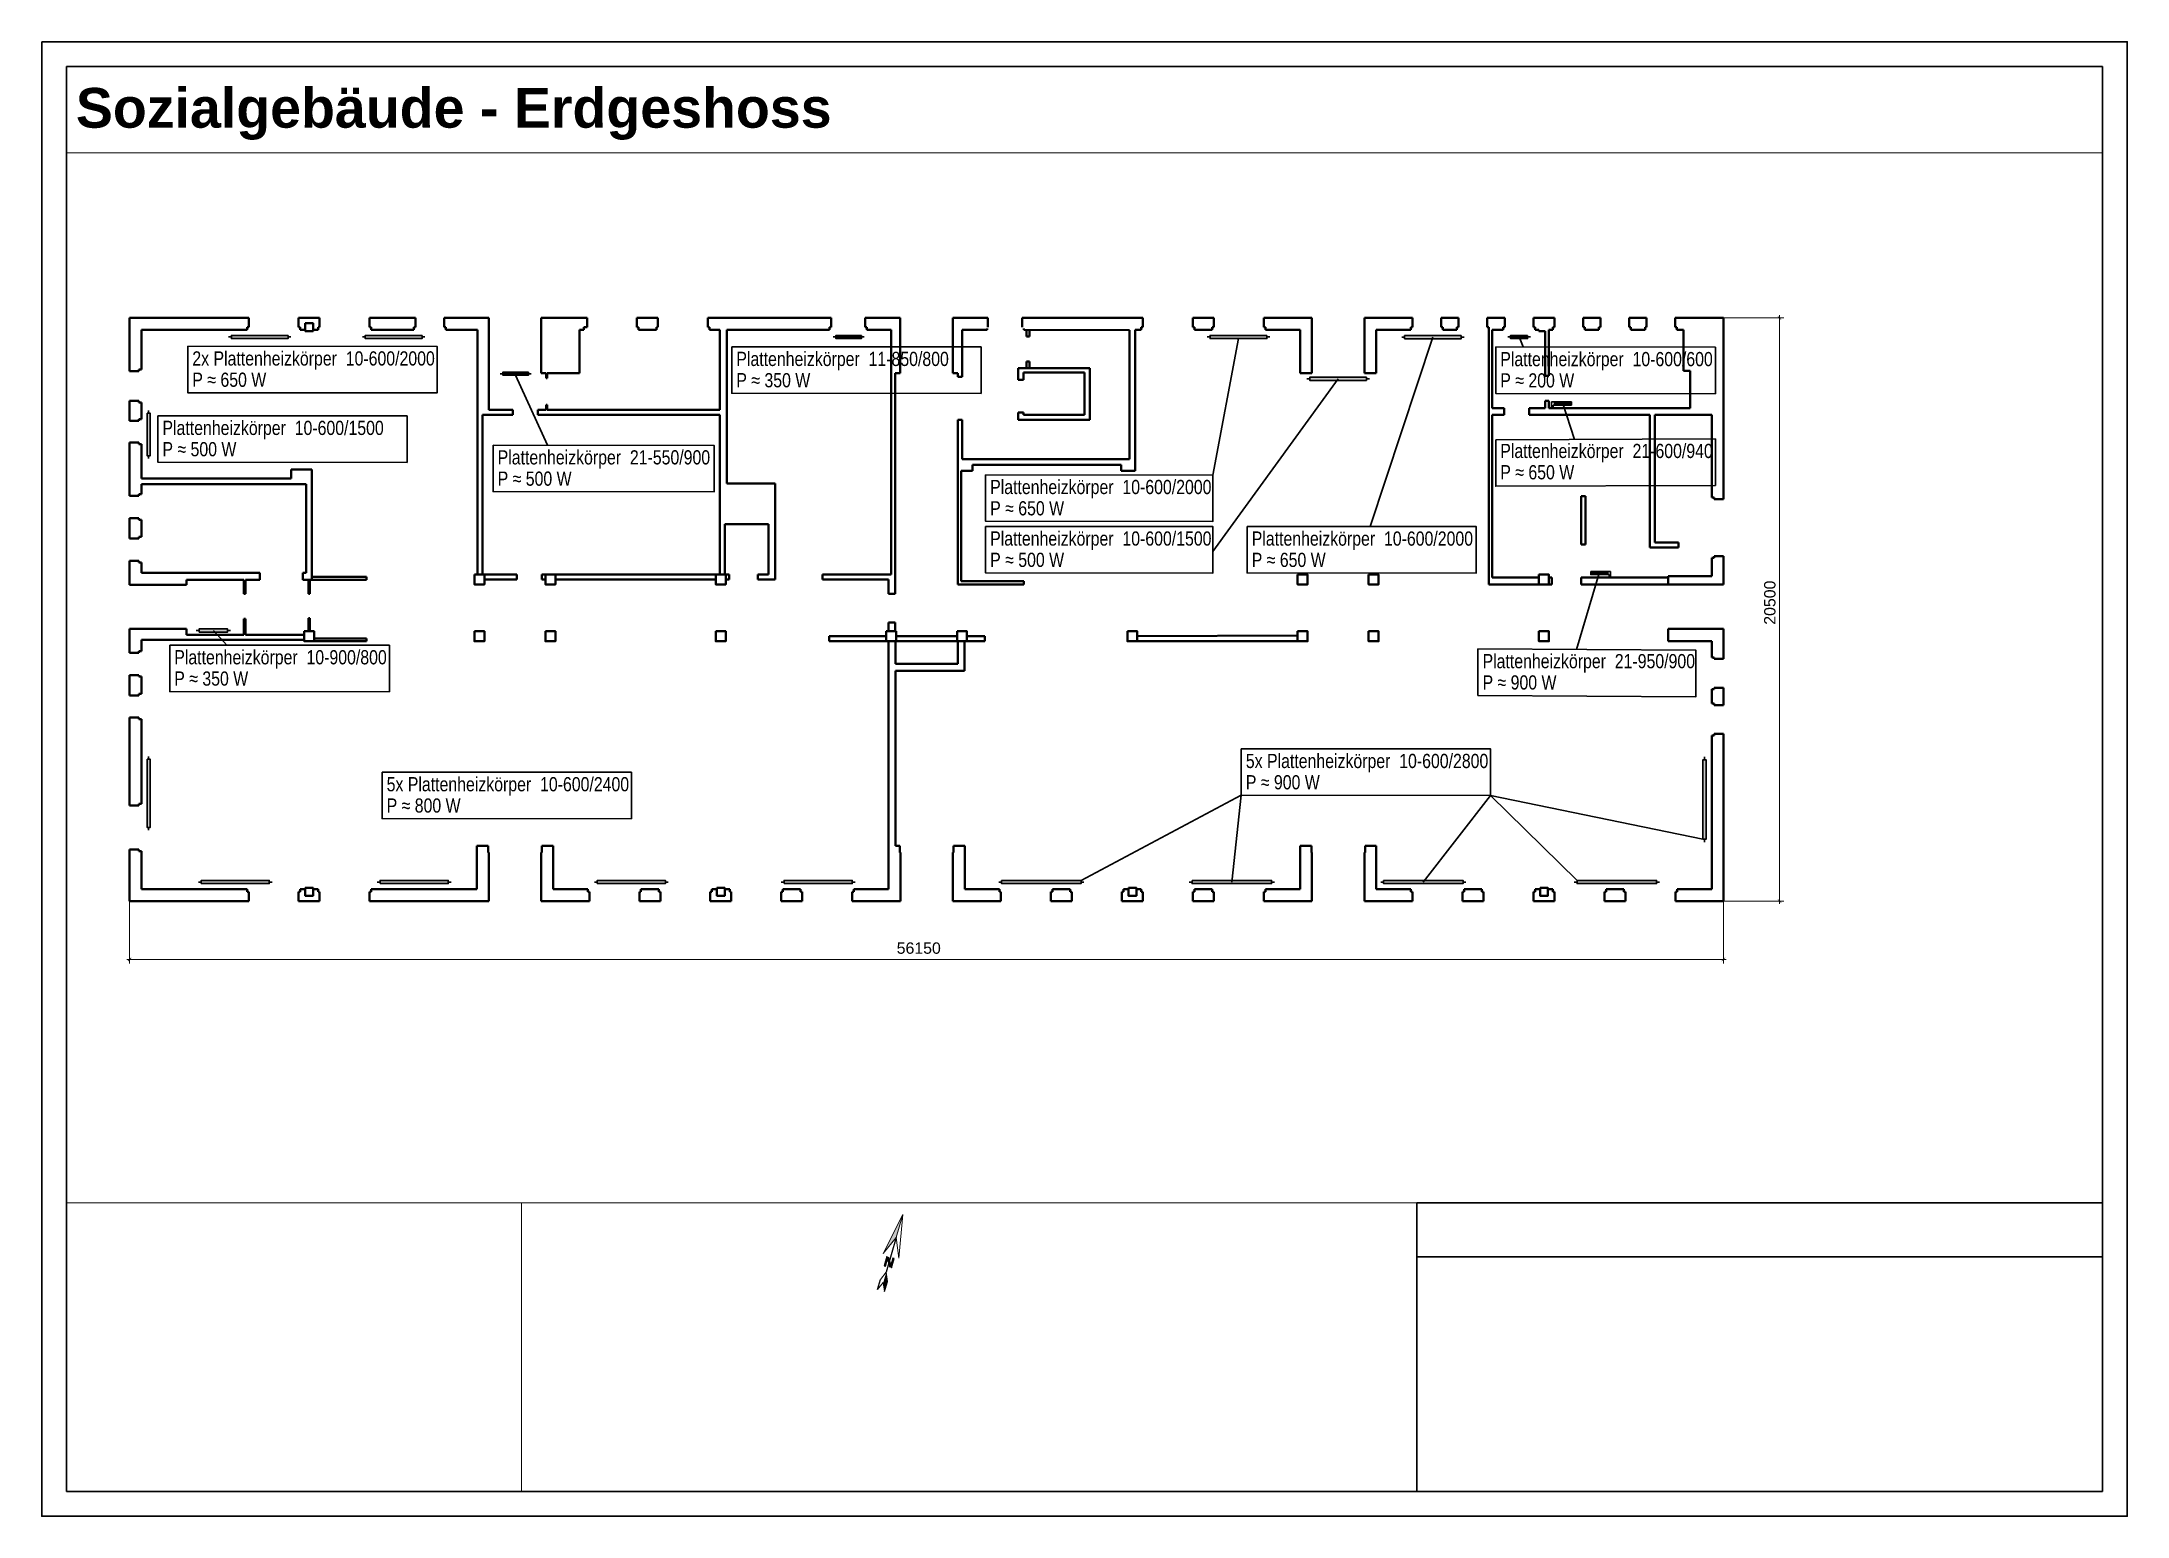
# Paper-space layout 'SG - 1' of a CAD drawing. Header units: millimetres. Extents: x -781 to 13759, y -8953 to 14384.
# Drawn here: x -7.4 to 412.4, y -19.8 to 276.9 of the extents above; entities outside this region: 1.
# The model-space entities are those that its viewports show. They can reach past a viewport. Long polylines and large blocks are cut down to what shows.
import ezdxf

# ---------------------------------------------------------------- set-up
doc = ezdxf.new("R2010")
doc.units = ezdxf.units.MM
doc.header["$LTSCALE"] = 100
doc.header["$MEASUREMENT"] = 0
doc.linetypes.add('ACISOTGL', pattern=[3, 2, -1])
doc.layers.get('0').update_dxf_attribs({"lineweight": 13, "plot": 0})
doc.layers.get('Defpoints').update_dxf_attribs({"lineweight": 13})
for name, color, linetype, lineweight in [('A0_Grundriß', 7, 'Continuous', 40), ('Heiz Wasser +50 -Heizkörper Rücklauff', 241, 'Continuous', 30), ('Heiz Wasser +60 -Heizkörper Vorlauf', 6, 'Continuous', 30), ('Text 2', 7, 'Continuous', 13)]:
    doc.layers.add(name, color=color, linetype=linetype, lineweight=lineweight)
doc.layers.add('Nord-Pfeil', color=7, linetype='Continuous')
doc.layers.add('Rahmen', color=7, linetype='Continuous', lineweight=30, plot=False)
doc.styles.add('ARIAL', font='arial.ttf')
doc.styles.get("Standard").update_dxf_attribs({"font": 'cour.ttf', "width": 0.8})
doc.dimstyles.new('CT Mondelez', dxfattribs={"dimtxt": 400, "dimasz": 120, "dimexe": 150, "dimexo": 0, "dimgap": 0, "dimtad": 1, "dimdec": 0, "dimtxsty": 'ARIAL', "dimblk": 'ARCHTICK', "dimcen": 250, "dimdle": 100, "dimclrd": 7, "dimclre": 7, "dimclrt": 7, "dimadec": 1, "dimazin": 3, "dimtfac": 1, "dimtdec": 0, "dimtmove": 2, "dimatfit": 3, "dimldrblk": 'ARCHTICK', "dimfxl": 10000, "dimfxlon": 1, "dimtolj": 2, "dimlwd": 15, "dimlwe": 9})

psp = doc.layouts.new('SG - 1')

# ---------------------------------------------------------------- texts
at = {"layer": 'Text 2', "insert": (-0.54, 267.57), "char_height": 8, "attachment_point": 1, "style": 'ARIAL'}
psp.add_mtext_dynamic_manual_height_columns('\\A1;{\\fArial|b1|i0|c238|p34;Sozialgebäude - Erdgeshoss}', width=158.8899, gutter_width=1000, heights=[0], dxfattribs=at)

msp = doc.modelspace()

# ---------------------------------------------------------------- texts
at = {"layer": 'Heiz Wasser +60 -Heizkörper Vorlauf', "char_height": 500, "attachment_point": 1, "rotation": 270}
for s, width, heights, insert in [('{\\fArial|b0|i0|c238|p34;P ≈ 350 W}', 10440.864, [1202.6], (-1422282.8, -1916832)), ('{\\fArial|b0|i0|c238|p34;Plattenheizkörper  10-900/800}', 12187.822, [1092.1], (-1421532.8, -1916832)), ('{\\fArial|b0|i0|c238|p34;P ≈ 500 W}', 10440.864, [1202.6], (-1414205.5, -1916415.6)), ('{\\fArial|b0|i0|c238|p34;Plattenheizkörper  10-600/1500}', 12187.822, [1092.1], (-1413455.5, -1916415.6)), ('{\\fArial|b0|i0|c238|p34;P ≈ 650 W}', 10440.864, [1202.6], (-1411759.6, -1917468.7)), ('{\\fArial|b0|i0|c238|p34;2x Plattenheizkörper  10-600/2000}', 12187.822, [1092.1], (-1411009.6, -1917468.7)), ('{\\fArial|b0|i0|c238|p34;P ≈ 800 W}', 10440.864, [1202.6], (-1426753.5, -1924314.2)), ('{\\fArial|b0|i0|c238|p34;5x Plattenheizkörper  10-600/2400}', 12187.822, [1092.1], (-1426003.5, -1924314.2)), ('{\\fArial|b0|i0|c238|p34;P ≈ 500 W}', 10440.864, [1202.6], (-1415242.8, -1928224.8)), ('{\\fArial|b0|i0|c238|p34;Plattenheizkörper  21-550/900}', 12187.822, [1092.1], (-1414492.8, -1928224.8)), ('{\\fArial|b0|i0|c238|p34;P ≈ 350 W}', 10440.864, [1202.6], (-1411776.7, -1936633.4)), ('{\\fArial|b0|i0|c238|p34;Plattenheizkörper  11-850/800}', 12187.822, [1092.1], (-1411026.7, -1936633.4)), ('{\\fArial|b0|i0|c238|p34;P ≈ 500 W}', 10440.864, [1202.6], (-1418101.8, -1945575.5)), ('{\\fArial|b0|i0|c238|p34;Plattenheizkörper  10-600/1500}', 12187.822, [1092.1], (-1417351.8, -1945575.5)), ('{\\fArial|b0|i0|c238|p34;P ≈ 650 W}', 10440.864, [1202.6], (-1416286.7, -1945575.4)), ('{\\fArial|b0|i0|c238|p34;Plattenheizkörper  10-600/2000}', 12187.822, [1092.1], (-1415536.7, -1945575.4)), ('{\\fArial|b0|i0|c238|p34;P ≈ 900 W}', 10440.864, [1202.6], (-1425934.7, -1954582.7)), ('{\\fArial|b0|i0|c238|p34;5x Plattenheizkörper  10-600/2800}', 12187.822, [1092.1], (-1425184.7, -1954582.7)), ('{\\fArial|b0|i0|c238|p34;P ≈ 650 W}', 10440.864, [1202.6], (-1418103.4, -1954790.4)), ('{\\fArial|b0|i0|c238|p34;Plattenheizkörper  10-600/2000}', 12187.822, [1092.1], (-1417353.4, -1954790.4)), ('{\\fArial|b0|i0|c238|p34;P ≈ 900 W}', 10440.864, [1202.6], (-1422419.5, -1962922.1)), ('{\\fArial|b0|i0|c238|p34;Plattenheizkörper  21-950/900}', 12187.822, [1092.1], (-1421669.5, -1962922.1)), ('{\\fArial|b0|i0|c238|p34;P ≈ 650 W}', 10440.864, [1202.6], (-1415017.3, -1963547.1)), ('{\\fArial|b0|i0|c238|p34;Plattenheizkörper  21-600/940}', 12187.822, [1092.1], (-1414267.3, -1963547.1)), ('{\\fArial|b0|i0|c238|p34;P ≈ 200 W}', 10440.864, [1202.6], (-1411783.1, -1963547.1)), ('{\\fArial|b0|i0|c238|p34;Plattenheizkörper  10-600/600}', 12187.822, [1092.1], (-1411033.1, -1963547.1))]:
    msp.add_mtext_dynamic_manual_height_columns(s, width=width, gutter_width=12.5, heights=heights, dxfattribs=dict(at, insert=insert))

# ---------------------------------------------------------------- blocks, each defined once
blk = doc.blocks.new('Nord-Pfeil 05')
for points in [[(-7207, -37964), (6, -20987), (0, 0)], [(-2248, -41214), (-3442, -39421), (-3440, -47995), (-2246, -47995)], [(-2248, -39421), (-2248, -41214), (2271, -47994), (2271, -46201)], [(2271, -46201), (3465, -47993), (3463, -39419), (2269, -39420)], [(3232, -60537), (14, -52974), (17, -62385), (3234, -69948)]]:
    blk.add_hatch(color=256).paths.add_polyline_path(points)
at = {"linetype": 'Continuous', "lineweight": 20, "ltscale": 0.039687}
for p, q in [((0, 0), (-7207, -37964)), ((0, 0), (6, -20987)), ((7227, -37960), (0, 0)), ((-7207, -37964), (6, -20987)), ((6, -20987), (7227, -37960)), ((-3200, -60538), (14, -52974)), ((14, -52974), (3232, -60537)), ((-3197, -69950), (17, -62385)), ((17, -62385), (3234, -69948))]:
    blk.add_line(p, q, dxfattribs=at)
for p, q in [((6, -20987), (14, -52974)), ((-3197, -69950), (-3200, -60538)), ((3234, -69948), (3232, -60537))]:
    blk.add_line(p, q)
for points in [[(-3440, -47995), (-2246, -47995), (-2248, -41214), (-3442, -39421)], [(2271, -46201), (3465, -47993), (3463, -39419), (2269, -39420)]]:
    blk.add_lwpolyline(points, close=True)
blk.add_lwpolyline([(-2248, -39421), (2271, -46201), (2271, -47994), (-2248, -41214), (-2248, -39421)])
blk = doc.blocks.new('_ArchTick')
at = {"color": 0, "linetype": 'ByBlock', "const_width": 0.15}
blk.add_lwpolyline([(-0.5, -0.5), (0.5, 0.5)], dxfattribs=at)
blk = doc.blocks.new('*D136')
at = {"layer": 'A0_Grundriß', "color": 7, "linetype": 'ACISOTGL', "lineweight": 9, "transparency": 16777216}
for p, q in [((-1430369, -1915259), (-1432572, -1915259)), ((-1430369, -1971409), (-1432572, -1971409))]:
    blk.add_line(p, q, dxfattribs=at)
at = {"layer": 'A0_Grundriß', "color": 7, "linetype": 'Continuous', "lineweight": 15, "transparency": 16777216}
blk.add_line((-1432422, -1915159), (-1432422, -1971509), dxfattribs=at)
at = {"layer": 'Defpoints', "color": 0, "transparency": 16777216}
for p in [(-1430369, -1915259), (-1432422, -1971409), (-1430369, -1971409)]:
    blk.add_point(p, dxfattribs=at)
at = {"layer": 'A0_Grundriß', "color": 7, "lineweight": 15, "transparency": 16777216, "xscale": 120, "yscale": 120, "zscale": 120}
for p, rotation in [((-1432422, -1915259), 90), ((-1432422, -1971409), 270)]:
    blk.add_blockref('_ArchTick', p, dxfattribs=dict(at, rotation=rotation))
at = {"layer": 'A0_Grundriß', "color": 7, "transparency": 16777216, "insert": (-1432027, -1943060), "char_height": 400, "attachment_point": 5, "rotation": 270, "style": 'ARIAL'}
blk.add_mtext('\\A2;56150', dxfattribs=at)
blk = doc.blocks.new('*D139')
at = {"layer": 'A0_Grundriß', "color": 7, "linetype": 'ACISOTGL', "lineweight": 9, "transparency": 16777216}
for p, q in [((-1430369, -1971409), (-1430369, -1973535)), ((-1409834, -1971409), (-1409834, -1973535))]:
    blk.add_line(p, q, dxfattribs=at)
at = {"layer": 'A0_Grundriß', "color": 7, "linetype": 'Continuous', "lineweight": 15, "transparency": 16777216}
blk.add_line((-1409734, -1973385), (-1430469, -1973385), dxfattribs=at)
at = {"layer": 'Defpoints', "color": 0, "transparency": 16777216}
for p in [(-1430369, -1971409), (-1409834, -1971409), (-1430369, -1973385)]:
    blk.add_point(p, dxfattribs=at)
at = {"layer": 'A0_Grundriß', "color": 7, "lineweight": 15, "transparency": 16777216, "xscale": 120, "yscale": 120, "zscale": 120, "rotation": 180}
blk.add_blockref('_ArchTick', (-1430369, -1973385), dxfattribs=at)
at = {"layer": 'A0_Grundriß', "color": 7, "lineweight": 15, "transparency": 16777216, "xscale": 120, "yscale": 120, "zscale": 120}
blk.add_blockref('_ArchTick', (-1409834, -1973385), dxfattribs=at)
at = {"layer": 'A0_Grundriß', "color": 7, "transparency": 16777216, "insert": (-1419861, -1973044), "char_height": 400, "attachment_point": 5, "style": 'ARIAL'}
blk.add_mtext('\\A2;20500', dxfattribs=at)

# ---------------------------------------------------------------- dimensions: what is measured, and where the dimension line sits
at = {"layer": 'A0_Grundriß'}
dim = msp.add_linear_dim(base=(-1432421.5, -1971408.6), p1=(-1430368.8, -1915258.6), p2=(-1430368.8, -1971408.6), angle=270, dimstyle='CT Mondelez', dxfattribs=at)
dim.commit()
dim.dimension.update_dxf_attribs({"geometry": '*D136', "text_midpoint": (-1432026.8, -1943060.4), "dimtype": 160})
dim = msp.add_linear_dim(base=(-1430368.8, -1973384.8), p1=(-1409833.8, -1971408.6), p2=(-1430368.8, -1971408.6), text='20500', dimstyle='CT Mondelez', dxfattribs=at)
dim.commit()
dim.dimension.update_dxf_attribs({"geometry": '*D139', "text_midpoint": (-1419860.7, -1973044.2), "dimtype": 160})

# ---------------------------------------------------------------- hatches: boundary and pattern name
at = {"layer": 'Heiz Wasser +60 -Heizkörper Vorlauf'}
h = msp.add_hatch(color=256, dxfattribs=at)
h.dxf.hatch_style = 1
h.paths.add_polyline_path([(-1425373.8, -1915983.6), (-1425373.8, -1915873.6), (-1427773.8, -1915873.6), (-1427773.8, -1915983.6)])
h = msp.add_hatch(color=256, dxfattribs=at)
h.dxf.hatch_style = 1
h.paths.add_polyline_path([(-1413189.5, -1915983.6), (-1413189.5, -1915873.6), (-1414689.5, -1915873.6), (-1414689.5, -1915983.6)])
h = msp.add_hatch(color=256, dxfattribs=at)
h.dxf.hatch_style = 1
h.paths.add_polyline_path([(-1429643.8, -1917780.5), (-1429753.8, -1917780.5), (-1429753.8, -1920180.5), (-1429643.8, -1920180.5)])
h = msp.add_hatch(color=256, dxfattribs=at)
h.dxf.hatch_style = 1
h.paths.add_polyline_path([(-1420783.8, -1917708.8), (-1420893.8, -1917708.8), (-1420893.8, -1918708.8), (-1420783.8, -1918708.8)])
h = msp.add_hatch(color=256, dxfattribs=at)
h.dxf.hatch_style = 1
h.paths.add_polyline_path([(-1410558.8, -1920842.5), (-1410448.8, -1920842.5), (-1410448.8, -1918842.5), (-1410558.8, -1918842.5)])
h = msp.add_hatch(color=256, dxfattribs=at)
h.dxf.hatch_style = 1
h.paths.add_polyline_path([(-1429643.8, -1924085.7), (-1429753.8, -1924085.7), (-1429753.8, -1926485.7), (-1429643.8, -1926485.7)])
h = msp.add_hatch(color=256, dxfattribs=at)
h.dxf.hatch_style = 1
h.paths.add_polyline_path([(-1410558.8, -1925562.5), (-1410448.8, -1925562.5), (-1410448.8, -1923562.5), (-1410558.8, -1923562.5)])
h = msp.add_hatch(color=256, dxfattribs=at)
h.dxf.hatch_style = 1
h.paths.add_polyline_path([(-1411851.7, -1929307.8), (-1411741.7, -1929307.8), (-1411741.7, -1928407.8), (-1411851.7, -1928407.8)])
h = msp.add_hatch(color=256, dxfattribs=at)
h.dxf.hatch_style = 1
h.paths.add_polyline_path([(-1429643.8, -1931733.9), (-1429753.8, -1931733.9), (-1429753.8, -1934133.9), (-1429643.8, -1934133.9)])
h = msp.add_hatch(color=256, dxfattribs=at)
h.dxf.hatch_style = 1
h.paths.add_polyline_path([(-1429643.8, -1938317.5), (-1429753.8, -1938317.5), (-1429753.8, -1940717.5), (-1429643.8, -1940717.5)])
h = msp.add_hatch(color=256, dxfattribs=at)
h.dxf.hatch_style = 1
h.paths.add_polyline_path([(-1410558.8, -1941039.6), (-1410448.8, -1941039.6), (-1410448.8, -1940139.6), (-1410558.8, -1940139.6)])
h = msp.add_hatch(color=256, dxfattribs=at)
h.dxf.hatch_style = 1
h.paths.add_polyline_path([(-1429753.8, -1948776.6), (-1429643.8, -1948776.6), (-1429643.8, -1945976.6), (-1429753.8, -1945976.6)])
h = msp.add_hatch(color=256, dxfattribs=at)
h.dxf.hatch_style = 1
h.paths.add_polyline_path([(-1429753.8, -1955488.5), (-1429643.8, -1955488.5), (-1429643.8, -1952688.5), (-1429753.8, -1952688.5)])
h = msp.add_hatch(color=256, dxfattribs=at)
h.dxf.hatch_style = 1
h.paths.add_polyline_path([(-1410558.8, -1955324), (-1410448.8, -1955324), (-1410448.8, -1953324), (-1410558.8, -1953324)])
h = msp.add_hatch(color=256, dxfattribs=at)
h.dxf.hatch_style = 1
h.paths.add_polyline_path([(-1412034.2, -1958833.6), (-1411924.2, -1958833.6), (-1411924.2, -1956833.6), (-1412034.2, -1956833.6)])
h = msp.add_hatch(color=256, dxfattribs=at)
h.dxf.hatch_style = 1
h.paths.add_polyline_path([(-1429753.8, -1962234.5), (-1429643.8, -1962234.5), (-1429643.8, -1959434.5), (-1429753.8, -1959434.5)])
h = msp.add_hatch(color=256, dxfattribs=at)
h.dxf.hatch_style = 1
h.paths.add_polyline_path([(-1410566.1, -1962173.3), (-1410456.1, -1962173.3), (-1410456.1, -1960173.3), (-1410566.1, -1960173.3)])
h = msp.add_hatch(color=256, dxfattribs=at)
h.dxf.hatch_style = 1
h.paths.add_polyline_path([(-1410558.8, -1964508.6), (-1410448.8, -1964508.6), (-1410448.8, -1963908.6), (-1410558.8, -1963908.6)])
h = msp.add_hatch(color=256, dxfattribs=at)
h.dxf.hatch_style = 1
h.paths.add_polyline_path([(-1412903.5, -1966054.1), (-1412793.5, -1966054.1), (-1412793.5, -1965454.1), (-1412903.5, -1965454.1)])
h = msp.add_hatch(color=256, dxfattribs=at)
h.dxf.hatch_style = 1
h.paths.add_polyline_path([(-1429753.8, -1969052.9), (-1429643.8, -1969052.9), (-1429643.8, -1966252.9), (-1429753.8, -1966252.9)])
h = msp.add_hatch(color=256, dxfattribs=at)
h.dxf.hatch_style = 1
h.paths.add_polyline_path([(-1418873.5, -1967335.4), (-1418763.5, -1967335.4), (-1418763.5, -1966735.4), (-1418873.5, -1966735.4)])
h = msp.add_hatch(color=256, dxfattribs=at)
h.dxf.hatch_style = 1
h.paths.add_polyline_path([(-1425393.8, -1970796.6), (-1425393.8, -1970686.6), (-1428193.8, -1970686.6), (-1428193.8, -1970796.6)])

# ---------------------------------------------------------------- linework, layer by layer
at = {"layer": 'A0_Grundriß'}
for p, q in [((-1430368.8, -1915258.6), (-1430368.8, -1919453.6)), ((-1430368.8, -1915258.6), (-1428548.8, -1915258.6)), ((-1428548.8, -1915258.6), (-1428548.8, -1915583.6)), ((-1426998.8, -1915258.6), (-1426998.8, -1915583.6)), ((-1426998.8, -1915258.6), (-1423908.8, -1915258.6)), ((-1423908.8, -1915258.6), (-1423908.8, -1915583.6)), ((-1423123.8, -1915258.6), (-1423123.8, -1915583.6)), ((-1422408.8, -1915258.6), (-1423123.8, -1915258.6)), ((-1422408.8, -1915258.6), (-1422408.8, -1915583.6)), ((-1421623.8, -1915258.6), (-1421623.8, -1915583.6)), ((-1421623.8, -1915258.6), (-1420778.8, -1915258.6)), ((-1420778.8, -1915258.6), (-1420778.8, -1916963.6)), ((-1419228.8, -1915258.6), (-1418383.8, -1915258.6)), ((-1419228.8, -1915258.6), (-1419228.8, -1917263.6)), ((-1418383.8, -1915258.6), (-1418383.8, -1915583.6)), ((-1417598.8, -1915258.6), (-1417598.8, -1915583.6)), ((-1417598.8, -1915258.6), (-1416883.8, -1915258.6)), ((-1416883.8, -1915258.6), (-1416883.8, -1915583.6)), ((-1416098.8, -1915258.6), (-1416098.8, -1915583.6)), ((-1416098.8, -1915258.6), (-1414218.8, -1915258.6)), ((-1416098.8, -1915258.6), (-1415483.8, -1915258.6)), ((-1414218.8, -1915258.6), (-1414218.8, -1915583.6)), ((-1413458.8, -1915258.6), (-1413458.8, -1915583.6)), ((-1413458.8, -1915258.6), (-1412758.8, -1915258.6)), ((-1412758.8, -1915258.6), (-1412758.8, -1915583.6)), ((-1411708.8, -1915258.6), (-1411708.8, -1915583.6)), ((-1411708.8, -1915258.6), (-1409833.8, -1915258.6)), ((-1409833.8, -1915258.6), (-1409833.8, -1919453.6)), ((-1429953.8, -1919396.1), (-1429953.8, -1915673.6)), ((-1428606.3, -1915673.6), (-1429953.8, -1915673.6)), ((-1428548.8, -1915583.6), (-1428606.3, -1915583.6)), ((-1428606.3, -1915583.6), (-1428606.3, -1915673.6)), ((-1428606.3, -1915628.6), (-1428606.3, -1915673.6)), ((-1426998.8, -1915583.6), (-1426941.3, -1915583.6)), ((-1426941.3, -1915583.6), (-1426941.3, -1915673.6)), ((-1423966.3, -1915673.6), (-1426941.3, -1915673.6)), ((-1423908.8, -1915583.6), (-1423966.3, -1915583.6)), ((-1423966.3, -1915583.6), (-1423966.3, -1915673.6)), ((-1423123.8, -1915583.6), (-1423066.3, -1915583.6)), ((-1423066.3, -1915583.6), (-1423066.3, -1915673.6)), ((-1422466.3, -1915673.6), (-1423066.3, -1915673.6)), ((-1422408.8, -1915583.6), (-1422466.3, -1915583.6)), ((-1422466.3, -1915583.6), (-1422466.3, -1915673.6)), ((-1421623.8, -1915583.6), (-1421566.3, -1915583.6)), ((-1421566.3, -1915583.6), (-1421566.3, -1915673.6)), ((-1421169, -1915673.6), (-1421566.3, -1915673.6)), ((-1421169, -1921408.6), (-1421169, -1915673.6)), ((-1418441.3, -1915673.6), (-1418813.8, -1915673.6)), ((-1418813.8, -1915673.6), (-1418813.8, -1919848.6)), ((-1418383.8, -1915583.6), (-1418441.3, -1915583.6)), ((-1418441.3, -1915583.6), (-1418441.3, -1915673.6)), ((-1417598.8, -1915583.6), (-1417541.3, -1915583.6)), ((-1417541.3, -1915583.6), (-1417541.3, -1915673.6)), ((-1416941.3, -1915673.6), (-1417541.3, -1915673.6)), ((-1416883.8, -1915583.6), (-1416941.3, -1915583.6)), ((-1416941.3, -1915583.6), (-1416941.3, -1915673.6)), ((-1416098.8, -1915583.6), (-1416041.3, -1915583.6)), ((-1416041.3, -1915583.6), (-1416041.3, -1915673.6)), ((-1416041.3, -1915673.6), (-1415683.8, -1915673.6)), ((-1415683.8, -1921483.6), (-1415683.8, -1915673.6)), ((-1415483.8, -1915673.6), (-1414276.3, -1915673.6)), ((-1415483.8, -1915673.6), (-1415483.8, -1920953.6)), ((-1414218.8, -1915583.6), (-1414276.3, -1915583.6)), ((-1414276.3, -1915583.6), (-1414276.3, -1915673.6)), ((-1413458.8, -1915583.6), (-1413401.3, -1915583.6)), ((-1413401.3, -1915583.6), (-1413401.3, -1915673.6)), ((-1412816.3, -1915673.6), (-1413401.3, -1915673.6)), ((-1412758.8, -1915583.6), (-1412816.3, -1915583.6)), ((-1412816.3, -1915583.6), (-1412816.3, -1915628.6)), ((-1412816.3, -1915628.6), (-1412816.3, -1915673.6)), ((-1411708.8, -1915583.6), (-1411651.3, -1915583.6)), ((-1411651.3, -1915583.6), (-1411651.3, -1915673.6)), ((-1411651.3, -1915673.6), (-1410248.8, -1915673.6)), ((-1410248.8, -1915673.6), (-1410248.8, -1919396.1)), ((-1420778.8, -1917263.6), (-1420993.8, -1917263.6)), ((-1420993.8, -1919286.1), (-1420993.8, -1917263.6)), ((-1420778.8, -1916963.6), (-1420778.8, -1917263.6)), ((-1419053.8, -1917263.6), (-1419228.8, -1917263.6)), ((-1419053.8, -1917263.6), (-1419053.8, -1917365.7)), ((-1419053.8, -1917365.7), (-1419053.8, -1919286.1)), ((-1430368.8, -1919453.6), (-1430043.8, -1919453.6)), ((-1430043.8, -1919396.1), (-1429953.8, -1919396.1)), ((-1430043.8, -1919396.1), (-1430043.8, -1919453.6)), ((-1420428.8, -1919286.1), (-1420993.8, -1919286.1)), ((-1420993.8, -1921408.6), (-1420993.8, -1919336.1)), ((-1420428.8, -1919336.1), (-1420993.8, -1919336.1)), ((-1420428.8, -1919336.1), (-1420428.8, -1919286.1)), ((-1419553.8, -1919286.1), (-1419553.8, -1919336.1)), ((-1419553.8, -1919286.1), (-1419053.8, -1919286.1)), ((-1419053.8, -1919336.1), (-1419553.8, -1919336.1)), ((-1419053.8, -1919336.1), (-1419053.8, -1919848.6)), ((-1419053.8, -1919848.6), (-1418813.8, -1919848.6)), ((-1410158.8, -1919396.1), (-1410248.8, -1919396.1)), ((-1410248.8, -1919396.1), (-1410158.8, -1919396.1)), ((-1410158.8, -1919396.1), (-1410158.8, -1919453.6)), ((-1410158.8, -1919396.1), (-1410158.8, -1919453.6)), ((-1409833.8, -1919453.6), (-1410158.8, -1919453.6)), ((-1430368.8, -1921213.6), (-1430368.8, -1921953.6)), ((-1430368.8, -1921213.6), (-1430043.8, -1921213.6)), ((-1430043.8, -1921213.6), (-1430043.8, -1921271.1)), ((-1429953.8, -1921271.1), (-1430043.8, -1921271.1)), ((-1429953.8, -1921271.1), (-1429953.8, -1921443.6)), ((-1415683.8, -1921248.8), (-1415683.8, -1921483.6)), ((-1415168.8, -1920953.6), (-1415483.8, -1920953.6)), ((-1415168.8, -1921683.6), (-1415168.8, -1920953.6)), ((-1410248.8, -1921271.1), (-1410248.8, -1921443.6)), ((-1410158.8, -1921271.1), (-1410248.8, -1921271.1)), ((-1410158.8, -1921271.1), (-1410248.8, -1921271.1)), ((-1409833.8, -1921213.6), (-1410158.8, -1921213.6)), ((-1410158.8, -1921213.6), (-1410158.8, -1921271.1)), ((-1410158.8, -1921213.6), (-1410158.8, -1921271.1)), ((-1409833.8, -1921213.6), (-1409833.8, -1921953.6)), ((-1430368.8, -1921953.6), (-1430043.8, -1921953.6)), ((-1429953.8, -1921896.1), (-1430043.8, -1921896.1)), ((-1430043.8, -1921896.1), (-1430043.8, -1921953.6)), ((-1429953.8, -1921723.6), (-1429953.8, -1921896.1)), ((-1421218.8, -1921758.6), (-1421218.8, -1923608.6)), ((-1421118.8, -1923608.6), (-1421118.8, -1921758.6)), ((-1421043.8, -1921408.6), (-1420993.8, -1921408.6)), ((-1420868.8, -1921583.6), (-1420868.8, -1921483.6)), ((-1420868.8, -1921558.6), (-1420408.8, -1921558.6)), ((-1420868.8, -1921583.6), (-1420868.8, -1921583.6)), ((-1420868.8, -1921583.6), (-1420868.8, -1921683.6)), ((-1420868.8, -1921608.6), (-1420408.8, -1921608.6)), ((-1420408.8, -1921608.6), (-1420408.8, -1921558.6)), ((-1419553.8, -1921558.6), (-1419053.8, -1921558.6)), ((-1419553.8, -1921608.6), (-1419553.8, -1921558.6)), ((-1419553.8, -1921608.6), (-1419053.8, -1921608.6)), ((-1419053.8, -1921358.6), (-1418813.8, -1921358.6)), ((-1419053.8, -1921358.6), (-1419053.8, -1921683.6)), ((-1419053.8, -1921683.6), (-1415483.8, -1921683.6)), ((-1419053.8, -1921683.6), (-1419053.8, -1923608.6)), ((-1418953.8, -1923608.6), (-1418953.8, -1921683.6)), ((-1418813.8, -1921358.6), (-1418813.8, -1921483.6)), ((-1418813.8, -1921483.6), (-1415683.8, -1921483.6)), ((-1415483.8, -1921683.6), (-1415168.8, -1921683.6)), ((-1410248.8, -1921723.6), (-1410248.8, -1921896.1)), ((-1410158.8, -1921896.1), (-1410248.8, -1921896.1)), ((-1410248.8, -1921896.1), (-1410158.8, -1921896.1)), ((-1410158.8, -1921896.1), (-1410158.8, -1921953.6)), ((-1410158.8, -1921896.1), (-1410158.8, -1921953.6)), ((-1409833.8, -1921953.6), (-1410158.8, -1921953.6)), ((-1430368.8, -1923713.6), (-1430043.8, -1923713.6)), ((-1430368.8, -1923713.6), (-1430368.8, -1927908.6)), ((-1430043.8, -1923713.6), (-1430043.8, -1923771.1)), ((-1429953.8, -1923771.1), (-1430043.8, -1923771.1)), ((-1429953.8, -1923771.1), (-1429953.8, -1927493.6)), ((-1421218.8, -1923608.6), (-1421118.8, -1923608.6)), ((-1419053.8, -1923608.6), (-1418953.8, -1923608.6)), ((-1410248.8, -1923771.1), (-1410248.8, -1925276.1)), ((-1410158.8, -1923771.1), (-1410248.8, -1923771.1)), ((-1410248.8, -1923771.1), (-1410158.8, -1923771.1)), ((-1410158.8, -1923771.1), (-1410248.8, -1923771.1)), ((-1409833.8, -1923713.6), (-1410158.8, -1923713.6)), ((-1410158.8, -1923713.6), (-1410158.8, -1923771.1)), ((-1410158.8, -1923713.6), (-1410158.8, -1923771.1)), ((-1410158.8, -1923713.6), (-1410158.8, -1923771.1)), ((-1409833.8, -1923713.6), (-1409833.8, -1925333.6)), ((-1410203.8, -1925276.1), (-1410248.8, -1925276.1)), ((-1410248.8, -1925276.1), (-1410158.8, -1925276.1)), ((-1410158.8, -1925333.6), (-1410158.8, -1925276.1)), ((-1409833.8, -1925333.6), (-1410158.8, -1925333.6)), ((-1410248.8, -1926401.1), (-1410248.8, -1927518.6)), ((-1410203.8, -1926401.1), (-1410248.8, -1926401.1)), ((-1410203.8, -1926401.1), (-1410158.8, -1926401.1)), ((-1409833.8, -1926343.6), (-1410158.8, -1926343.6)), ((-1410158.8, -1926401.1), (-1410158.8, -1926343.6)), ((-1409833.8, -1926343.6), (-1409948.8, -1926343.6)), ((-1409833.8, -1926343.6), (-1409833.8, -1927908.6)), ((-1430368.8, -1927908.6), (-1428663.8, -1927908.6)), ((-1429953.8, -1927493.6), (-1428423.8, -1927493.6)), ((-1428423.8, -1927888.6), (-1428663.8, -1927888.6)), ((-1428663.8, -1927888.6), (-1428663.8, -1927908.6)), ((-1428423.8, -1927493.6), (-1428423.8, -1927888.6)), ((-1419043.8, -1927758.6), (-1419043.8, -1928898.6)), ((-1418868.8, -1927408.6), (-1418868.8, -1928898.6)), ((-1418868.8, -1927518.6), (-1410248.8, -1927518.6)), ((-1418868.8, -1927693.6), (-1413248.8, -1927693.6)), ((-1413248.8, -1928756.1), (-1413248.8, -1927693.6)), ((-1413073.8, -1928756.1), (-1413073.8, -1927908.6)), ((-1411778.8, -1927908.6), (-1413073.8, -1927908.6)), ((-1411538.8, -1927908.6), (-1411778.8, -1927908.6)), ((-1409833.8, -1927908.6), (-1411538.8, -1927908.6)), ((-1418868.8, -1928898.6), (-1419043.8, -1928898.6)), ((-1413073.8, -1928756.1), (-1413248.8, -1928756.1)), ((-1430368.8, -1929761.6), (-1430368.8, -1931456.6)), ((-1430368.8, -1929761.6), (-1428663.8, -1929761.6)), ((-1428663.8, -1929761.6), (-1428663.8, -1929778.6)), ((-1428423.8, -1929778.6), (-1428663.8, -1929778.6)), ((-1428423.8, -1929778.6), (-1428423.8, -1930176.6)), ((-1421218.8, -1929908.6), (-1421218.8, -1930258.6)), ((-1419043.8, -1929783.6), (-1419043.8, -1929908.6)), ((-1418868.8, -1929783.6), (-1419043.8, -1929783.6)), ((-1418868.8, -1929783.6), (-1418868.8, -1936383.6)), ((-1413248.8, -1936053.6), (-1413248.8, -1929641.1)), ((-1413073.8, -1929641.1), (-1413248.8, -1929641.1)), ((-1413073.8, -1929933.6), (-1413073.8, -1929641.1)), ((-1413073.8, -1929933.6), (-1412898.8, -1929933.6)), ((-1413073.8, -1936053.6), (-1413073.8, -1929963.6)), ((-1412898.8, -1929963.6), (-1413073.8, -1929963.6)), ((-1412898.8, -1929933.6), (-1412898.8, -1929963.6)), ((-1411953.8, -1929933.6), (-1411778.8, -1929933.6)), ((-1411953.8, -1929933.6), (-1411953.8, -1929963.6)), ((-1411953.8, -1929963.6), (-1411778.8, -1929963.6)), ((-1411538.8, -1929758.6), (-1411778.8, -1929758.6)), ((-1411778.8, -1929758.6), (-1411778.8, -1929933.6)), ((-1411778.8, -1929963.6), (-1411778.8, -1931110.4)), ((-1409833.8, -1929758.6), (-1411538.8, -1929758.6)), ((-1409833.8, -1931373.6), (-1409833.8, -1929758.6)), ((-1429953.8, -1930176.6), (-1429953.8, -1931399.1)), ((-1429953.8, -1930176.6), (-1428423.8, -1930176.6)), ((-1419043.8, -1930258.6), (-1419043.8, -1935908.6)), ((-1430368.8, -1931456.6), (-1430043.8, -1931456.6)), ((-1429953.8, -1931399.1), (-1430043.8, -1931399.1)), ((-1430043.8, -1931399.1), (-1430043.8, -1931456.6)), ((-1411778.8, -1931110.4), (-1410248.8, -1931110.4)), ((-1410248.8, -1931266.1), (-1410248.8, -1931110.4)), ((-1410203.8, -1931266.1), (-1410248.8, -1931266.1)), ((-1410248.8, -1931266.1), (-1410158.8, -1931266.1)), ((-1410158.8, -1931266.1), (-1410158.8, -1931373.6)), ((-1409833.8, -1931373.6), (-1410158.8, -1931373.6)), ((-1430368.8, -1933216.6), (-1430368.8, -1933956.6)), ((-1430368.8, -1933216.6), (-1430043.8, -1933216.6)), ((-1430043.8, -1933216.6), (-1430043.8, -1933274.1)), ((-1430043.8, -1933274.1), (-1429953.8, -1933274.1)), ((-1429953.8, -1933274.1), (-1429953.8, -1933899.1)), ((-1410248.8, -1933191.1), (-1410248.8, -1933816.1)), ((-1410203.8, -1933191.1), (-1410248.8, -1933191.1)), ((-1410158.8, -1933191.1), (-1410248.8, -1933191.1)), ((-1410248.8, -1933816.1), (-1410158.8, -1933816.1)), ((-1409833.8, -1933133.6), (-1410158.8, -1933133.6)), ((-1410158.8, -1933133.6), (-1410158.8, -1933191.1)), ((-1410158.8, -1933816.1), (-1410158.8, -1933873.6)), ((-1409833.8, -1933133.6), (-1409833.8, -1933873.6)), ((-1430368.8, -1933956.6), (-1430043.8, -1933956.6)), ((-1429953.8, -1933899.1), (-1430043.8, -1933899.1)), ((-1430043.8, -1933899.1), (-1430043.8, -1933956.6)), ((-1409833.8, -1933873.6), (-1410158.8, -1933873.6)), ((-1430368.8, -1935716.6), (-1430368.8, -1936456.6)), ((-1430368.8, -1935716.6), (-1430043.8, -1935716.6)), ((-1430043.8, -1935716.6), (-1430043.8, -1935774.1)), ((-1430043.8, -1935774.1), (-1429953.8, -1935774.1)), ((-1429953.8, -1935774.1), (-1429953.8, -1935946.6)), ((-1410248.8, -1935691.1), (-1410248.8, -1936053.6)), ((-1410203.8, -1935691.1), (-1410248.8, -1935691.1)), ((-1410158.8, -1935691.1), (-1410248.8, -1935691.1)), ((-1409833.8, -1935633.6), (-1410158.8, -1935633.6)), ((-1410158.8, -1935633.6), (-1410158.8, -1935691.1)), ((-1409833.8, -1935633.6), (-1409833.8, -1939968.6)), ((-1430368.8, -1936456.6), (-1430043.8, -1936456.6)), ((-1429953.8, -1936399.1), (-1430043.8, -1936399.1)), ((-1430043.8, -1936399.1), (-1430043.8, -1936456.6)), ((-1429953.8, -1936226.6), (-1429953.8, -1936399.1)), ((-1419043.8, -1936258.6), (-1419043.8, -1936383.6)), ((-1418868.8, -1936383.6), (-1419043.8, -1936383.6)), ((-1418868.8, -1936053.6), (-1413248.8, -1936053.6)), ((-1418868.8, -1936228.6), (-1417098.8, -1936228.6)), ((-1417098.8, -1937763.6), (-1417098.8, -1936228.6)), ((-1415658.8, -1936293.6), (-1410248.8, -1936293.6)), ((-1415658.8, -1938003.6), (-1415658.8, -1936293.6)), ((-1413073.8, -1936053.6), (-1410248.8, -1936053.6)), ((-1410248.8, -1936293.6), (-1410248.8, -1939911.1)), ((-1419043.8, -1937393.6), (-1419043.8, -1938003.6)), ((-1418868.8, -1937393.6), (-1419043.8, -1937393.6)), ((-1418868.8, -1937393.6), (-1418868.8, -1937763.6)), ((-1430368.8, -1938216.6), (-1430368.8, -1938956.6)), ((-1430368.8, -1938216.6), (-1430043.8, -1938216.6)), ((-1430043.8, -1938216.6), (-1430043.8, -1938274.1)), ((-1417098.8, -1938003.6), (-1419043.8, -1938003.6)), ((-1417098.8, -1937763.6), (-1418868.8, -1937763.6)), ((-1415658.8, -1938003.6), (-1417098.8, -1938003.6)), ((-1430368.8, -1938956.6), (-1430043.8, -1938956.6)), ((-1430043.8, -1938274.1), (-1429953.8, -1938274.1)), ((-1429953.8, -1938899.1), (-1430043.8, -1938899.1)), ((-1430043.8, -1938899.1), (-1430043.8, -1938956.6)), ((-1429953.8, -1938274.1), (-1429953.8, -1938899.1)), ((-1419043.8, -1939671.6), (-1419043.8, -1941996.6)), ((-1419043.8, -1939671.6), (-1418868.8, -1939671.6)), ((-1418868.8, -1939671.6), (-1418868.8, -1942083.6)), ((-1421218.8, -1941908.6), (-1421218.8, -1939908.6)), ((-1421043.8, -1939908.6), (-1421218.8, -1939908.6)), ((-1421043.8, -1939908.6), (-1421043.8, -1941908.6)), ((-1410203.8, -1939911.1), (-1410248.8, -1939911.1)), ((-1410248.8, -1939911.1), (-1410158.8, -1939911.1)), ((-1410158.8, -1939911.1), (-1410158.8, -1939968.6)), ((-1409833.8, -1939968.6), (-1410158.8, -1939968.6)), ((-1430368.8, -1940716.6), (-1430368.8, -1942411.6)), ((-1430368.8, -1940716.6), (-1430043.8, -1940716.6)), ((-1430043.8, -1940716.6), (-1430043.8, -1940774.1)), ((-1430043.8, -1940774.1), (-1429953.8, -1940774.1)), ((-1429953.8, -1940774.1), (-1429953.8, -1941996.6)), ((-1409833.8, -1941168.6), (-1410158.8, -1941168.6)), ((-1409833.8, -1941168.6), (-1410158.8, -1941168.6)), ((-1410158.8, -1941168.6), (-1410158.8, -1941226.1)), ((-1409833.8, -1941168.6), (-1409833.8, -1942408.6)), ((-1410248.8, -1941226.1), (-1410248.8, -1942083.6)), ((-1410248.8, -1941226.1), (-1410203.8, -1941226.1)), ((-1410158.8, -1941226.1), (-1410248.8, -1941226.1)), ((-1430368.8, -1942411.6), (-1428663.8, -1942411.6)), ((-1421218.8, -1941996.6), (-1429953.8, -1941996.6)), ((-1428558.8, -1942391.6), (-1428663.8, -1942391.6)), ((-1428663.8, -1942391.6), (-1428663.8, -1942411.6)), ((-1428423.8, -1942391.6), (-1428603.8, -1942391.6)), ((-1428423.8, -1942236.6), (-1428423.8, -1942391.6)), ((-1422258.8, -1942236.6), (-1428423.8, -1942236.6)), ((-1422258.8, -1942236.6), (-1422258.8, -1944676.6)), ((-1421218.8, -1942236.6), (-1422018.8, -1942236.6)), ((-1422018.8, -1942236.6), (-1422018.8, -1944436.6)), ((-1421218.8, -1942258.6), (-1421218.8, -1944408.6)), ((-1421043.8, -1942258.6), (-1421043.8, -1944408.6)), ((-1420868.8, -1941996.6), (-1420553.8, -1941996.6)), ((-1420553.8, -1942233.6), (-1420868.8, -1942233.6)), ((-1420553.8, -1941996.6), (-1420553.8, -1942233.6)), ((-1419543.8, -1941996.6), (-1419043.8, -1941996.6)), ((-1419543.8, -1941996.6), (-1419543.8, -1942233.6)), ((-1419043.8, -1942233.6), (-1419543.8, -1942233.6)), ((-1418668.8, -1942233.6), (-1419043.8, -1942233.6)), ((-1418868.8, -1942083.6), (-1418668.8, -1942083.6)), ((-1418668.8, -1942083.6), (-1410248.8, -1942083.6)), ((-1411778.8, -1942233.6), (-1418668.8, -1942233.6)), ((-1411778.8, -1942408.6), (-1411778.8, -1942233.6)), ((-1411538.8, -1942408.6), (-1411778.8, -1942408.6)), ((-1409833.8, -1942408.6), (-1411538.8, -1942408.6)), ((-1430368.8, -1944261.6), (-1428663.8, -1944261.6)), ((-1430368.8, -1944261.6), (-1430368.8, -1945956.6)), ((-1429953.8, -1944679.6), (-1429953.8, -1945899.1)), ((-1428423.8, -1944679.6), (-1429953.8, -1944679.6)), ((-1428663.8, -1944261.6), (-1428663.8, -1944281.6)), ((-1428663.8, -1944281.6), (-1428558.8, -1944281.6)), ((-1428423.8, -1944281.6), (-1428603.8, -1944281.6)), ((-1428423.8, -1944281.6), (-1428423.8, -1944679.6)), ((-1421218.8, -1944676.6), (-1422258.8, -1944676.6)), ((-1421218.8, -1944436.6), (-1422018.8, -1944436.6)), ((-1421218.8, -1945383.6), (-1421218.8, -1944758.6)), ((-1421043.8, -1944758.6), (-1421043.8, -1945383.6)), ((-1419218.8, -1946758.6), (-1419218.8, -1944433.6)), ((-1415003.8, -1944433.6), (-1419218.8, -1944433.6)), ((-1419103.8, -1946758.6), (-1419103.8, -1944548.6)), ((-1415218.8, -1944548.6), (-1419103.8, -1944548.6)), ((-1415218.8, -1944548.6), (-1415218.8, -1944948.6)), ((-1413423.8, -1944433.6), (-1415003.8, -1944433.6)), ((-1414803.8, -1944583.6), (-1413423.8, -1944583.6)), ((-1414803.8, -1944583.6), (-1414803.8, -1950483.6)), ((-1413423.8, -1944583.6), (-1413423.8, -1944433.6)), ((-1411908.8, -1944433.6), (-1411908.8, -1944583.6)), ((-1411778.8, -1944433.6), (-1411908.8, -1944433.6)), ((-1411908.8, -1944583.6), (-1410253.8, -1944583.6)), ((-1411538.8, -1944258.6), (-1411778.8, -1944258.6)), ((-1411778.8, -1944258.6), (-1411778.8, -1944433.6)), ((-1409833.8, -1944258.6), (-1411538.8, -1944258.6)), ((-1410253.8, -1944583.6), (-1410253.8, -1945472.6)), ((-1409833.8, -1945498.6), (-1409833.8, -1944258.6)), ((-1421043.8, -1945383.6), (-1421218.8, -1945383.6)), ((-1415218.8, -1944948.6), (-1415003.8, -1944948.6)), ((-1415003.8, -1944948.6), (-1415003.8, -1950188.6)), ((-1410208.8, -1945472.6), (-1410253.8, -1945472.6)), ((-1409833.8, -1945498.6), (-1410158.8, -1945498.6)), ((-1430368.8, -1945956.6), (-1430043.8, -1945956.6)), ((-1429953.8, -1945899.1), (-1430043.8, -1945899.1)), ((-1430043.8, -1945899.1), (-1430043.8, -1945956.6)), ((-1419103.8, -1946758.6), (-1419218.8, -1946758.6)), ((-1413158.8, -1946563.6), (-1413423.8, -1946563.6)), ((-1413423.8, -1946563.6), (-1413423.8, -1949083.6)), ((-1413158.8, -1946753.6), (-1413243.8, -1946753.6)), ((-1413243.8, -1946753.6), (-1413243.8, -1948893.6)), ((-1413158.8, -1946563.6), (-1413158.8, -1946753.6)), ((-1412008.8, -1946563.6), (-1412008.8, -1946753.6)), ((-1412008.8, -1946563.6), (-1411603.8, -1946563.6)), ((-1412008.8, -1946753.6), (-1411753.8, -1946753.6)), ((-1411753.8, -1948893.6), (-1411753.8, -1946753.6)), ((-1411603.8, -1946563.6), (-1411603.8, -1949083.6)), ((-1411372.9, -1946851.6), (-1411603.8, -1946851.6)), ((-1411372.9, -1946966.6), (-1411603.8, -1946966.6)), ((-1411372.9, -1946851.6), (-1411372.9, -1946966.6)), ((-1410487.9, -1946851.6), (-1410487.9, -1946966.6)), ((-1410487.9, -1946851.6), (-1410256.6, -1946851.6)), ((-1410487.9, -1946966.6), (-1410256.8, -1946967.1)), ((-1410256.4, -1946756.1), (-1410263.9, -1950483.6)), ((-1410256.4, -1946756.1), (-1410208.8, -1946756.1)), ((-1409833.8, -1946698.6), (-1410158.8, -1946698.6)), ((-1409833.8, -1946698.6), (-1409833.8, -1950953.6)), ((-1430368.8, -1947716.6), (-1430368.8, -1948456.6)), ((-1430368.8, -1947716.6), (-1430043.8, -1947716.6)), ((-1430043.8, -1947716.6), (-1430043.8, -1947774.1)), ((-1430043.8, -1947774.1), (-1429953.8, -1947774.1)), ((-1429953.8, -1947774.1), (-1429953.8, -1948399.1)), ((-1430368.8, -1948456.6), (-1430043.8, -1948456.6)), ((-1429953.8, -1948399.1), (-1430043.8, -1948399.1)), ((-1430043.8, -1948399.1), (-1430043.8, -1948456.6)), ((-1411603.8, -1949083.6), (-1413423.8, -1949083.6)), ((-1411753.8, -1948893.6), (-1413243.8, -1948893.6)), ((-1430368.8, -1950216.6), (-1430368.8, -1950956.6)), ((-1430368.8, -1950216.6), (-1430043.8, -1950216.6)), ((-1430043.8, -1950216.6), (-1430043.8, -1950274.1)), ((-1430043.8, -1950274.1), (-1429953.8, -1950274.1)), ((-1429953.8, -1950274.1), (-1429953.8, -1950446.6)), ((-1429953.8, -1950726.6), (-1429953.8, -1950899.1)), ((-1415218.8, -1950188.6), (-1415218.8, -1950683.6)), ((-1415218.8, -1950188.6), (-1415003.8, -1950188.6)), ((-1415003.8, -1950683.6), (-1415218.8, -1950683.6)), ((-1415003.8, -1950683.6), (-1410248.8, -1950683.6)), ((-1414803.8, -1950483.6), (-1410263.9, -1950483.6)), ((-1410248.8, -1950683.6), (-1410248.8, -1950896.1)), ((-1430368.8, -1950956.6), (-1430043.8, -1950956.6)), ((-1429953.8, -1950899.1), (-1430043.8, -1950899.1)), ((-1430043.8, -1950899.1), (-1430043.8, -1950956.6)), ((-1421218.8, -1950758.6), (-1421218.8, -1956408.6)), ((-1421018.8, -1956408.6), (-1421043.8, -1950758.6)), ((-1410203.8, -1950896.1), (-1410248.8, -1950896.1)), ((-1410248.8, -1950896.1), (-1410158.8, -1950896.1)), ((-1410158.8, -1950896.1), (-1410158.8, -1950953.6)), ((-1409833.8, -1950953.6), (-1410158.8, -1950953.6)), ((-1430368.8, -1952716.6), (-1430368.8, -1953456.6)), ((-1430368.8, -1952716.6), (-1430043.8, -1952716.6)), ((-1430043.8, -1952716.6), (-1430043.8, -1952774.1)), ((-1430043.8, -1952774.1), (-1429953.8, -1952774.1)), ((-1429953.8, -1952774.1), (-1429953.8, -1953399.1)), ((-1410203.8, -1952771.1), (-1410248.8, -1952771.1)), ((-1410248.8, -1952771.1), (-1410248.8, -1953396.1)), ((-1410158.8, -1952771.1), (-1410248.8, -1952771.1)), ((-1409833.8, -1952713.6), (-1410158.8, -1952713.6)), ((-1410158.8, -1952713.6), (-1410158.8, -1952771.1)), ((-1409833.8, -1952713.6), (-1409833.8, -1953453.6)), ((-1430368.8, -1953456.6), (-1430043.8, -1953456.6)), ((-1429953.8, -1953399.1), (-1430043.8, -1953399.1)), ((-1430043.8, -1953399.1), (-1430043.8, -1953456.6)), ((-1410203.8, -1953396.1), (-1410248.8, -1953396.1)), ((-1410248.8, -1953396.1), (-1410158.8, -1953396.1)), ((-1410158.8, -1953396.1), (-1410158.8, -1953453.6)), ((-1409833.8, -1953453.6), (-1410158.8, -1953453.6)), ((-1430368.8, -1955216.6), (-1430368.8, -1956911.6)), ((-1430368.8, -1955216.6), (-1430043.8, -1955216.6)), ((-1430043.8, -1955216.6), (-1430043.8, -1955274.1)), ((-1430043.8, -1955274.1), (-1429953.8, -1955274.1)), ((-1429953.8, -1955274.1), (-1429953.8, -1956496.6)), ((-1410248.8, -1955271.1), (-1410248.8, -1956493.6)), ((-1410203.8, -1955271.1), (-1410248.8, -1955271.1)), ((-1410158.8, -1955271.1), (-1410248.8, -1955271.1)), ((-1409833.8, -1955213.6), (-1410158.8, -1955213.6)), ((-1410158.8, -1955213.6), (-1410158.8, -1955271.1)), ((-1409833.8, -1955213.6), (-1409833.8, -1956908.6)), ((-1428423.8, -1956496.6), (-1429953.8, -1956496.6)), ((-1428423.8, -1956496.6), (-1428423.8, -1956891.6)), ((-1411778.8, -1956908.6), (-1411778.8, -1956493.6)), ((-1410248.8, -1956493.6), (-1411778.8, -1956493.6)), ((-1430368.8, -1956911.6), (-1428663.8, -1956911.6)), ((-1428573.8, -1956891.6), (-1428663.8, -1956891.6)), ((-1428663.8, -1956891.6), (-1428663.8, -1956911.6)), ((-1428423.8, -1956891.6), (-1428603.8, -1956891.6)), ((-1411538.8, -1956908.6), (-1411778.8, -1956908.6)), ((-1411538.8, -1956908.6), (-1409833.8, -1956908.6)), ((-1430368.8, -1958761.6), (-1428663.8, -1958761.6)), ((-1430368.8, -1958761.6), (-1430368.8, -1960456.6)), ((-1428663.8, -1958761.6), (-1428663.8, -1958781.6)), ((-1428663.8, -1958781.6), (-1428573.8, -1958781.6)), ((-1428423.8, -1958781.6), (-1428603.8, -1958781.6)), ((-1428423.8, -1958781.6), (-1428423.8, -1959179.6)), ((-1411778.8, -1958758.6), (-1409833.8, -1958758.6)), ((-1411778.8, -1958758.6), (-1411778.8, -1959173.6)), ((-1409833.8, -1958758.6), (-1410423.8, -1958758.6)), ((-1409833.8, -1958758.6), (-1409833.8, -1960453.6)), ((-1429953.8, -1959179.6), (-1429953.8, -1960399.1)), ((-1428423.8, -1959179.6), (-1429953.8, -1959179.6)), ((-1410248.8, -1959173.6), (-1411778.8, -1959173.6)), ((-1410248.8, -1960396.1), (-1410248.8, -1959173.6)), ((-1430368.8, -1960456.6), (-1430043.8, -1960456.6)), ((-1429953.8, -1960399.1), (-1430043.8, -1960399.1)), ((-1430043.8, -1960399.1), (-1430043.8, -1960456.6)), ((-1410158.8, -1960396.1), (-1410248.8, -1960396.1)), ((-1410158.8, -1960396.1), (-1410158.8, -1960453.6)), ((-1409833.8, -1960453.6), (-1410158.8, -1960453.6)), ((-1410158.8, -1961521.1), (-1410248.8, -1961521.1)), ((-1410248.8, -1961521.1), (-1410248.8, -1962021.1)), ((-1409833.8, -1961463.6), (-1410158.8, -1961463.6)), ((-1410158.8, -1961463.6), (-1410158.8, -1961521.1)), ((-1409833.8, -1961463.6), (-1409833.8, -1962078.6)), ((-1430368.8, -1962216.6), (-1430368.8, -1962956.6)), ((-1430368.8, -1962216.6), (-1430043.8, -1962216.6)), ((-1430043.8, -1962274.1), (-1430043.8, -1962216.6)), ((-1429953.8, -1962274.1), (-1430043.8, -1962274.1)), ((-1429953.8, -1962274.1), (-1429953.8, -1962899.1)), ((-1410248.8, -1962021.1), (-1410158.8, -1962021.1)), ((-1410158.8, -1962021.1), (-1410158.8, -1962078.6)), ((-1409833.8, -1962078.6), (-1410158.8, -1962078.6)), ((-1430368.8, -1962956.6), (-1430043.8, -1962956.6)), ((-1429953.8, -1962899.1), (-1430043.8, -1962899.1)), ((-1430043.8, -1962899.1), (-1430043.8, -1962956.6)), ((-1410248.8, -1963146.1), (-1419218.8, -1963146.1)), ((-1419218.8, -1964908.6), (-1419218.8, -1963146.1)), ((-1410158.8, -1963146.1), (-1410248.8, -1963146.1)), ((-1409833.8, -1963088.6), (-1410158.8, -1963088.6)), ((-1410158.8, -1963088.6), (-1410158.8, -1963146.1)), ((-1409833.8, -1963088.6), (-1409833.8, -1963703.6)), ((-1418978.8, -1963263.6), (-1418978.8, -1964908.6)), ((-1413248.8, -1963263.6), (-1418978.8, -1963263.6)), ((-1413248.8, -1963683.6), (-1413248.8, -1963263.6)), ((-1413008.8, -1963683.6), (-1413248.8, -1963683.6)), ((-1413008.8, -1963683.6), (-1413008.8, -1963263.6)), ((-1413008.8, -1963263.6), (-1410250.4, -1963263.6)), ((-1410250.4, -1963263.6), (-1410250.4, -1963646.1)), ((-1410158.8, -1963646.1), (-1410248.8, -1963646.1)), ((-1410158.8, -1963703.6), (-1410158.8, -1963646.1)), ((-1409833.8, -1963703.6), (-1410158.8, -1963703.6)), ((-1413248.8, -1968811.6), (-1413248.8, -1964568.6)), ((-1413008.8, -1964568.6), (-1413248.8, -1964568.6)), ((-1413008.8, -1965133.6), (-1413008.8, -1964568.6)), ((-1430368.8, -1965456.6), (-1430368.8, -1964716.6)), ((-1430193.8, -1964716.6), (-1430368.8, -1964716.6)), ((-1430193.8, -1964716.6), (-1430043.8, -1964716.6)), ((-1430043.8, -1964716.6), (-1430043.8, -1964774.1)), ((-1430043.8, -1964774.1), (-1429953.8, -1964774.1)), ((-1429953.8, -1965399.1), (-1430043.8, -1965399.1)), ((-1430043.8, -1965399.1), (-1430043.8, -1965456.6)), ((-1429953.8, -1964774.1), (-1429953.8, -1964946.6)), ((-1429953.8, -1965226.6), (-1429953.8, -1965399.1)), ((-1419218.8, -1965258.6), (-1419218.8, -1965360.5)), ((-1418978.8, -1965360.5), (-1419218.8, -1965360.5)), ((-1418978.8, -1965258.6), (-1418978.8, -1965360.5)), ((-1413008.8, -1965133.6), (-1412758.8, -1965133.6)), ((-1413008.8, -1970236.6), (-1413008.8, -1965258.6)), ((-1413008.8, -1965258.6), (-1412758.8, -1965258.6)), ((-1412758.8, -1965258.6), (-1412758.8, -1965133.6)), ((-1411873.8, -1965133.6), (-1410299.2, -1965133.6)), ((-1411873.8, -1965258.6), (-1411873.8, -1965133.6)), ((-1411873.8, -1965258.6), (-1410250.4, -1965258.6)), ((-1410299.2, -1964908.6), (-1410299.2, -1965133.6)), ((-1410250.4, -1964908.6), (-1410299.2, -1964908.6)), ((-1410250.4, -1965258.6), (-1410250.4, -1965396.1)), ((-1410250.4, -1965396.1), (-1410158.8, -1965396.1)), ((-1410158.8, -1964771.1), (-1410248.8, -1964771.1)), ((-1410248.8, -1964771.1), (-1410248.8, -1964908.6)), ((-1409833.8, -1964713.6), (-1410158.8, -1964713.6)), ((-1410158.8, -1964713.6), (-1410158.8, -1964771.1)), ((-1410158.8, -1965396.1), (-1410158.8, -1965453.6)), ((-1409833.8, -1964713.6), (-1409833.8, -1965453.6)), ((-1430368.8, -1965456.6), (-1430043.8, -1965456.6)), ((-1409833.8, -1965453.6), (-1410158.8, -1965453.6)), ((-1410158.8, -1965453.6), (-1410158.8, -1965453.6)), ((-1409833.8, -1965453.6), (-1409833.8, -1965453.6)), ((-1419218.8, -1966393.6), (-1419218.8, -1971408.6)), ((-1419218.8, -1966393.6), (-1418978.8, -1966393.6)), ((-1418978.8, -1966393.6), (-1418978.8, -1969466.6)), ((-1417808.8, -1966393.6), (-1416108.8, -1966393.6)), ((-1417808.8, -1966393.6), (-1417808.8, -1966543.6)), ((-1417808.8, -1966543.6), (-1416108.8, -1966543.6)), ((-1416108.8, -1966543.6), (-1416108.8, -1966393.6)), ((-1410158.8, -1966521.1), (-1410248.8, -1966521.1)), ((-1410248.8, -1966521.1), (-1410248.8, -1967021.1)), ((-1409833.8, -1966463.6), (-1410158.8, -1966463.6)), ((-1410158.8, -1966463.6), (-1410158.8, -1966521.1)), ((-1409833.8, -1966463.6), (-1409833.8, -1967078.6)), ((-1430368.8, -1967216.6), (-1430368.8, -1967956.6)), ((-1430368.8, -1967216.6), (-1430043.8, -1967216.6)), ((-1430043.8, -1967274.1), (-1430043.8, -1967216.6)), ((-1429953.8, -1967274.1), (-1430043.8, -1967274.1)), ((-1429953.8, -1967274.1), (-1429953.8, -1967899.1)), ((-1410248.8, -1967021.1), (-1410158.8, -1967021.1)), ((-1410158.8, -1967021.1), (-1410158.8, -1967078.6)), ((-1409833.8, -1967078.6), (-1410158.8, -1967078.6)), ((-1430368.8, -1967956.6), (-1430043.8, -1967956.6)), ((-1429953.8, -1967899.1), (-1430043.8, -1967899.1)), ((-1430043.8, -1967899.1), (-1430043.8, -1967956.6)), ((-1410248.8, -1968146.1), (-1410248.8, -1968646.1)), ((-1410158.8, -1968146.1), (-1410248.8, -1968146.1)), ((-1409833.8, -1968088.6), (-1410158.8, -1968088.6)), ((-1410158.8, -1968088.6), (-1410158.8, -1968146.1)), ((-1409833.8, -1968088.6), (-1409948.8, -1968088.6)), ((-1409833.8, -1968088.6), (-1409833.8, -1968703.6)), ((-1413248.8, -1968811.6), (-1417921.3, -1968811.6)), ((-1417921.3, -1968986.6), (-1417921.3, -1968811.6)), ((-1417921.3, -1968811.6), (-1417921.3, -1969821.6)), ((-1413248.8, -1968986.6), (-1417746.3, -1968986.6)), ((-1417746.3, -1968986.6), (-1417746.3, -1969821.6)), ((-1413248.8, -1970236.6), (-1413248.8, -1968986.6)), ((-1410248.8, -1968646.1), (-1410158.8, -1968646.1)), ((-1410158.8, -1968646.1), (-1410158.8, -1968703.6)), ((-1409833.8, -1968703.6), (-1410158.8, -1968703.6)), ((-1430368.8, -1969716.6), (-1430368.8, -1971408.6)), ((-1430368.8, -1969716.6), (-1430043.8, -1969716.6)), ((-1430043.8, -1969716.6), (-1430043.8, -1969774.1)), ((-1430043.8, -1969774.1), (-1429953.8, -1969774.1)), ((-1429998.8, -1969774.1), (-1429953.8, -1969774.1)), ((-1429953.8, -1969774.1), (-1429953.8, -1970996.6)), ((-1421218.8, -1969466.6), (-1420778.8, -1969466.6)), ((-1421218.8, -1969466.6), (-1421218.8, -1970996.6)), ((-1420778.8, -1969466.6), (-1420778.8, -1971408.6)), ((-1418931.3, -1969466.6), (-1419218.8, -1969466.6)), ((-1418931.3, -1970783.9), (-1418931.3, -1969466.6)), ((-1417746.3, -1969821.6), (-1417921.3, -1969821.6)), ((-1410248.8, -1969771.1), (-1410248.8, -1969996.6)), ((-1410158.8, -1969771.1), (-1410248.8, -1969771.1)), ((-1409833.8, -1969713.6), (-1410158.8, -1969713.6)), ((-1410158.8, -1969713.6), (-1410158.8, -1969771.1)), ((-1409833.8, -1969713.6), (-1409833.8, -1971408.6)), ((-1413248.8, -1970996.6), (-1413248.8, -1970236.6)), ((-1413008.8, -1970236.6), (-1411698.8, -1970236.6)), ((-1411698.8, -1969996.6), (-1410248.8, -1969996.6)), ((-1411698.8, -1970236.6), (-1411698.8, -1969996.6)), ((-1424536.3, -1970996.6), (-1429953.8, -1970996.6)), ((-1424536.3, -1970996.6), (-1424536.3, -1971086.6)), ((-1424536.3, -1971086.6), (-1424478.8, -1971086.6)), ((-1424478.8, -1971408.6), (-1424478.8, -1971086.6)), ((-1424478.8, -1971408.6), (-1424478.8, -1971086.6)), ((-1423468.8, -1971408.6), (-1423468.8, -1971086.6)), ((-1423411.3, -1971086.6), (-1423468.8, -1971086.6)), ((-1422911.3, -1970996.6), (-1423411.3, -1970996.6)), ((-1423411.3, -1971041.6), (-1423411.3, -1970996.6)), ((-1423411.3, -1970996.6), (-1423411.3, -1971086.6)), ((-1422911.3, -1971041.6), (-1422911.3, -1970996.6)), ((-1422911.3, -1970996.6), (-1422911.3, -1971086.6)), ((-1422911.3, -1971086.6), (-1422853.8, -1971086.6)), ((-1422853.8, -1971408.6), (-1422853.8, -1971086.6)), ((-1421843.8, -1971408.6), (-1421843.8, -1971086.6)), ((-1421786.3, -1971086.6), (-1421843.8, -1971086.6)), ((-1421218.8, -1970996.6), (-1421786.3, -1970996.6)), ((-1421786.3, -1971041.6), (-1421786.3, -1970996.6)), ((-1421786.3, -1970996.6), (-1421786.3, -1971086.6)), ((-1421716.3, -1970996.6), (-1421218.8, -1970996.6)), ((-1418931.3, -1970783.9), (-1418931.3, -1970996.6)), ((-1418281.3, -1970996.6), (-1418931.3, -1970996.6)), ((-1418281.3, -1970996.6), (-1418281.3, -1971086.6)), ((-1418281.3, -1971086.6), (-1418223.8, -1971086.6)), ((-1418223.8, -1971408.6), (-1418223.8, -1971086.6)), ((-1416213.8, -1971408.6), (-1416213.8, -1971086.6)), ((-1416156.3, -1971086.6), (-1416213.8, -1971086.6)), ((-1413248.8, -1970996.6), (-1416156.3, -1970996.6)), ((-1416156.3, -1971041.6), (-1416156.3, -1970996.6)), ((-1416156.3, -1971041.6), (-1416156.3, -1971086.6)), ((-1424478.8, -1971408.6), (-1430368.8, -1971408.6)), ((-1422853.8, -1971408.6), (-1423468.8, -1971408.6)), ((-1420778.8, -1971408.6), (-1421843.8, -1971408.6)), ((-1418223.8, -1971408.6), (-1419218.8, -1971408.6)), ((-1409833.8, -1971408.6), (-1416213.8, -1971408.6))]:
    msp.add_line(p, q, dxfattribs=at)
for points in [[(-1429903.8, -1921443.6), (-1430183.8, -1921443.6), (-1430183.8, -1921723.6), (-1429903.8, -1921723.6)], [(-1420868.8, -1921408.6), (-1421218.8, -1921408.6), (-1421218.8, -1921758.6), (-1420868.8, -1921758.6)], [(-1410018.8, -1921443.6), (-1410298.8, -1921443.6), (-1410298.8, -1921723.6), (-1410018.8, -1921723.6)], [(-1420868.8, -1927408.6), (-1421218.8, -1927408.6), (-1421218.8, -1927758.6), (-1420868.8, -1927758.6)], [(-1418868.8, -1927408.6), (-1419218.8, -1927408.6), (-1419218.8, -1927758.6), (-1418868.8, -1927758.6)], [(-1420868.8, -1929908.6), (-1421218.8, -1929908.6), (-1421218.8, -1930258.6), (-1420868.8, -1930258.6)], [(-1418868.8, -1929908.6), (-1419218.8, -1929908.6), (-1419218.8, -1930258.6), (-1418868.8, -1930258.6)], [(-1429902.9, -1935946.6), (-1430182.9, -1935946.6), (-1430182.9, -1936226.6), (-1429902.9, -1936226.6)], [(-1420868.8, -1935908.6), (-1421218.8, -1935908.6), (-1421218.8, -1936258.6), (-1420868.8, -1936258.6)], [(-1418868.8, -1935908.6), (-1419218.8, -1935908.6), (-1419218.8, -1936258.6), (-1418868.8, -1936258.6)], [(-1420868.8, -1941908.6), (-1421218.8, -1941908.6), (-1421218.8, -1942258.6), (-1420868.8, -1942258.6)], [(-1420868.8, -1944408.6), (-1421218.8, -1944408.6), (-1421218.8, -1944758.6), (-1420868.8, -1944758.6)], [(-1429903.8, -1950446.6), (-1430183.8, -1950446.6), (-1430183.8, -1950726.6), (-1429903.8, -1950726.6)], [(-1420868.8, -1950408.6), (-1421218.8, -1950408.6), (-1421218.8, -1950758.6), (-1420868.8, -1950758.6)], [(-1420868.8, -1956408.6), (-1421218.8, -1956408.6), (-1421218.8, -1956758.6), (-1420868.8, -1956758.6)], [(-1418868.8, -1956408.6), (-1419218.8, -1956408.6), (-1419218.8, -1956758.6), (-1418868.8, -1956758.6)], [(-1420868.8, -1958908.6), (-1421218.8, -1958908.6), (-1421218.8, -1959258.6), (-1420868.8, -1959258.6)], [(-1418868.8, -1958908.6), (-1419218.8, -1958908.6), (-1419218.8, -1959258.6), (-1418868.8, -1959258.6)], [(-1429903.8, -1964946.6), (-1430183.8, -1964946.6), (-1430183.8, -1965226.6), (-1429903.8, -1965226.6)], [(-1420868.8, -1964908.6), (-1421218.8, -1964908.6), (-1421218.8, -1965258.6), (-1420868.8, -1965258.6)], [(-1418868.8, -1964908.6), (-1419218.8, -1964908.6), (-1419218.8, -1965258.6), (-1418868.8, -1965258.6)]]:
    msp.add_lwpolyline(points, close=True, dxfattribs=at)
at = {"layer": 'Heiz Wasser +50 -Heizkörper Rücklauff'}
for p, q in [((-1427873.8, -1915928.6), (-1427773.8, -1915928.6)), ((-1414789.5, -1915928.6), (-1414689.5, -1915928.6)), ((-1420838.8, -1917708.8), (-1420838.8, -1917608.8)), ((-1410503.8, -1918742.5), (-1410503.8, -1918842.5)), ((-1429698.8, -1920280.5), (-1429698.8, -1920180.5)), ((-1410503.8, -1923462.5), (-1410503.8, -1923562.5)), ((-1429698.8, -1926585.7), (-1429698.8, -1926485.7)), ((-1411796.7, -1928307.8), (-1411796.7, -1928407.8)), ((-1429698.8, -1934233.9), (-1429698.8, -1934133.9)), ((-1410503.8, -1940039.6), (-1410503.8, -1940139.6)), ((-1429698.8, -1940817.5), (-1429698.8, -1940717.5)), ((-1429698.8, -1948876.6), (-1429698.8, -1948776.6)), ((-1410503.8, -1953224), (-1410503.8, -1953324)), ((-1429698.8, -1955588.5), (-1429698.8, -1955488.5)), ((-1411979.2, -1956733.6), (-1411979.2, -1956833.6)), ((-1410511.1, -1960073.3), (-1410511.1, -1960173.3)), ((-1429698.8, -1962334.5), (-1429698.8, -1962234.5)), ((-1410503.8, -1963808.6), (-1410503.8, -1963908.6)), ((-1412793.5, -1965354.1), (-1413008.8, -1965354.1)), ((-1412793.5, -1965354.1), (-1412793.5, -1965454.1)), ((-1418763.5, -1967435.4), (-1418978.8, -1967435.4)), ((-1418763.5, -1967435.4), (-1418763.5, -1967335.4)), ((-1429698.8, -1969152.9), (-1429698.8, -1969052.9)), ((-1425293.8, -1970741.6), (-1425393.8, -1970741.6))]:
    msp.add_line(p, q, dxfattribs=at)
at = {"layer": 'Heiz Wasser +60 -Heizkörper Vorlauf'}
for p, q in [((-1425273.8, -1915928.6), (-1425373.8, -1915928.6)), ((-1413089.5, -1915928.6), (-1413189.5, -1915928.6)), ((-1429698.8, -1917680.5), (-1429698.8, -1917780.5)), ((-1420838.8, -1918208.8), (-1421355.6, -1918679)), ((-1420838.8, -1918708.8), (-1420838.8, -1918808.8)), ((-1410503.8, -1920942.5), (-1410503.8, -1920842.5)), ((-1429698.8, -1923985.7), (-1429698.8, -1924085.7)), ((-1410503.8, -1925662.5), (-1410503.8, -1925562.5)), ((-1411851.7, -1928857.8), (-1414315.4, -1929986.2)), ((-1411796.7, -1929407.8), (-1411796.7, -1929307.8)), ((-1429698.8, -1931633.9), (-1429698.8, -1931733.9)), ((-1429698.8, -1938217.5), (-1429698.8, -1938317.5)), ((-1410503.8, -1941139.6), (-1410503.8, -1941039.6)), ((-1429698.8, -1945976.6), (-1429698.8, -1945876.6)), ((-1429643.8, -1948776.6), (-1426643, -1954421.3)), ((-1429698.8, -1952688.5), (-1429698.8, -1952588.5)), ((-1418062.3, -1953421.4), (-1411979.2, -1957833.6)), ((-1410558.8, -1954324), (-1415365.3, -1953414.3)), ((-1426643, -1954421.3), (-1429698.8, -1954088.5)), ((-1410503.8, -1955424), (-1410503.8, -1955324)), ((-1429698.8, -1959434.5), (-1429698.8, -1959334.5)), ((-1410511.1, -1961173.3), (-1417179.2, -1958957.7)), ((-1411979.2, -1958933.6), (-1411979.2, -1958833.6)), ((-1426650.8, -1963202.9), (-1429698.8, -1960834.5)), ((-1410511.1, -1962273.3), (-1410511.1, -1962173.3)), ((-1429643.8, -1966252.9), (-1426650.8, -1963202.9)), ((-1428193.8, -1970686.6), (-1426650.8, -1963202.9)), ((-1410503.8, -1964208.6), (-1410855, -1964349.1)), ((-1410503.8, -1964608.6), (-1410503.8, -1964508.6)), ((-1412903.5, -1965404.1), (-1413008.8, -1965404.1)), ((-1412903.5, -1965454.1), (-1412903.5, -1965404.1)), ((-1429698.8, -1966252.9), (-1429698.8, -1966152.9)), ((-1412848.5, -1965754.1), (-1414112.1, -1966160.7)), ((-1418818.5, -1967035.4), (-1421510.4, -1966226.4)), ((-1418873.5, -1967385.4), (-1418978.8, -1967385.4)), ((-1418873.5, -1967335.4), (-1418873.5, -1967385.4)), ((-1428193.8, -1970741.6), (-1428293.8, -1970741.6))]:
    msp.add_line(p, q, dxfattribs=at)
for points in [[(-1425373.8, -1915873.6), (-1427773.8, -1915873.6), (-1427773.8, -1915983.6), (-1425373.8, -1915983.6)], [(-1413189.5, -1915873.6), (-1414689.5, -1915873.6), (-1414689.5, -1915983.6), (-1413189.5, -1915983.6)], [(-1421353.5, -1916670.6), (-1421361.4, -1924414.5), (-1422998.9, -1924414.5), (-1422991.1, -1916670.6)], [(-1413276.2, -1916254.2), (-1413284.1, -1925035.8), (-1414921.6, -1925035.8), (-1414913.8, -1916254.2)], [(-1410830.4, -1917307.4), (-1410838.2, -1926089), (-1412475.7, -1926089), (-1412467.9, -1917307.4)], [(-1429753.8, -1917780.5), (-1429753.8, -1920180.5), (-1429643.8, -1920180.5), (-1429643.8, -1917780.5)], [(-1420893.8, -1917708.8), (-1420893.8, -1918708.8), (-1420783.8, -1918708.8), (-1420783.8, -1917708.8)], [(-1410448.8, -1920842.5), (-1410448.8, -1918842.5), (-1410558.8, -1918842.5), (-1410558.8, -1920842.5)], [(-1429753.8, -1924085.7), (-1429753.8, -1926485.7), (-1429643.8, -1926485.7), (-1429643.8, -1924085.7)], [(-1425824.2, -1924152.9), (-1425832, -1932934.4), (-1427469.6, -1932934.4), (-1427461.7, -1924152.9)], [(-1410448.8, -1925562.5), (-1410448.8, -1923562.5), (-1410558.8, -1923562.5), (-1410558.8, -1925562.5)], [(-1414313.5, -1928063.5), (-1414321.3, -1935848), (-1415958.9, -1935848), (-1415951, -1928063.5)], [(-1411741.7, -1929307.8), (-1411741.7, -1928407.8), (-1411851.7, -1928407.8), (-1411851.7, -1929307.8)], [(-1429753.8, -1931733.9), (-1429753.8, -1934133.9), (-1429643.8, -1934133.9), (-1429643.8, -1931733.9)], [(-1410847.5, -1936472), (-1410855.3, -1945253.6), (-1412492.8, -1945253.6), (-1412485, -1936472)], [(-1429753.8, -1938317.5), (-1429753.8, -1940717.5), (-1429643.8, -1940717.5), (-1429643.8, -1938317.5)], [(-1410448.8, -1941039.6), (-1410448.8, -1940139.6), (-1410558.8, -1940139.6), (-1410558.8, -1941039.6)], [(-1417172.5, -1945414.2), (-1417180.3, -1953421.4), (-1418817.9, -1953421.4), (-1418810.1, -1945414.2)], [(-1415357.4, -1945414.1), (-1415365.3, -1953414.3), (-1417002.8, -1953414.3), (-1416995, -1945414.1)], [(-1429643.8, -1945976.6), (-1429643.8, -1948776.6), (-1429753.8, -1948776.6), (-1429753.8, -1945976.6)], [(-1429643.8, -1952688.5), (-1429643.8, -1955488.5), (-1429753.8, -1955488.5), (-1429753.8, -1952688.5)], [(-1410448.8, -1955324), (-1410448.8, -1953324), (-1410558.8, -1953324), (-1410558.8, -1955324)], [(-1425005.5, -1954421.3), (-1425013.3, -1963202.9), (-1426650.8, -1963202.9), (-1426643, -1954421.3)], [(-1417174.2, -1954629.1), (-1417183.5, -1962699.8), (-1418821, -1962699.8), (-1418811.7, -1954629.1)], [(-1411924.2, -1958833.6), (-1411924.2, -1956833.6), (-1412034.2, -1956833.6), (-1412034.2, -1958833.6)], [(-1429643.8, -1959434.5), (-1429643.8, -1962234.5), (-1429753.8, -1962234.5), (-1429753.8, -1959434.5)], [(-1410456.1, -1962173.3), (-1410456.1, -1960173.3), (-1410566.1, -1960173.3), (-1410566.1, -1962173.3)], [(-1421490.2, -1962760.8), (-1421534.9, -1970440.2), (-1423172.5, -1970440.2), (-1423127.7, -1962760.8)], [(-1414121.1, -1963385.7), (-1414095.9, -1971127.9), (-1415733.4, -1971127.9), (-1415758.7, -1963385.7)], [(-1410853.9, -1963385.7), (-1410863.2, -1971126.1), (-1412500.7, -1971126.1), (-1412491.4, -1963385.7)], [(-1410448.8, -1964508.6), (-1410448.8, -1963908.6), (-1410558.8, -1963908.6), (-1410558.8, -1964508.6)], [(-1412793.5, -1966054.1), (-1412793.5, -1965454.1), (-1412903.5, -1965454.1), (-1412903.5, -1966054.1)], [(-1429643.8, -1966252.9), (-1429643.8, -1969052.9), (-1429753.8, -1969052.9), (-1429753.8, -1966252.9)], [(-1418763.5, -1966735.4), (-1418763.5, -1967335.4), (-1418873.5, -1967335.4), (-1418873.5, -1966735.4)], [(-1428193.8, -1970686.6), (-1425393.8, -1970686.6), (-1425393.8, -1970796.6), (-1428193.8, -1970796.6)]]:
    msp.add_lwpolyline(points, close=True, dxfattribs=at)

# ---------------------------------------------------------------- block references
at = {"layer": 'Nord-Pfeil', "xscale": 0.1600000000053569, "yscale": 0.1600000000053569, "zscale": 0.1600000000053569, "rotation": 253.8670232167164}
msp.add_blockref('Nord-Pfeil 05', (-1604987.3, -1943872), dxfattribs=at)

msp.set_redraw_order([(e.dxf.handle, doc.entitydb.next_handle()) for e in msp.query("TEXT MTEXT ATTDEF DIMENSION ARC_DIMENSION")])  # texts and dimensions are drawn at this point

# ---------------------------------------------------------------- linework, layer by layer
at = {"layer": 'Rahmen'}
psp.add_line((269.44, 32.39), (407.44, 32.39), dxfattribs=at)
at = {"layer": 'Rahmen', "lineweight": 13}
psp.add_line((13758.86, -8952.6), (13758.86, -8952.6), dxfattribs=at)
at = {"layer": 'Rahmen'}
for points in [[(-7.41, 276.87), (412.44, 276.87), (412.44, -19.84), (-7.41, -19.84)], [(-2.41, 271.87), (407.44, 271.87), (407.44, -14.84), (-2.41, -14.84)], [(407.44, -14.84), (269.44, -14.84), (269.44, 43.21), (407.44, 43.21)]]:
    psp.add_lwpolyline(points, close=True, dxfattribs=at)

psp.set_redraw_order([(e.dxf.handle, doc.entitydb.next_handle()) for e in psp.query("TEXT MTEXT ATTDEF DIMENSION ARC_DIMENSION")])  # texts and dimensions are drawn at this point

# ---------------------------------------------------------------- viewports
at = {"layer": 'Rahmen', "view_target_point": (-1359517.91, -1943515.81), "view_twist_angle": 90}
psp.add_viewport(center=(202.51, 148.86), size=(409.85, 211.3021), view_center_point=(5382.78, -62991.53), view_height=36977.8702, dxfattribs=at)
at = {"layer": 'Rahmen', "view_twist_angle": 90}
psp.add_viewport(center=(179.32, 14.18), size=(180.24, 58.0578), view_center_point=(1953254.03, -1623725.27), view_height=40752.6507, status=3, dxfattribs=at)

doc.saveas('drawing.dxf')
